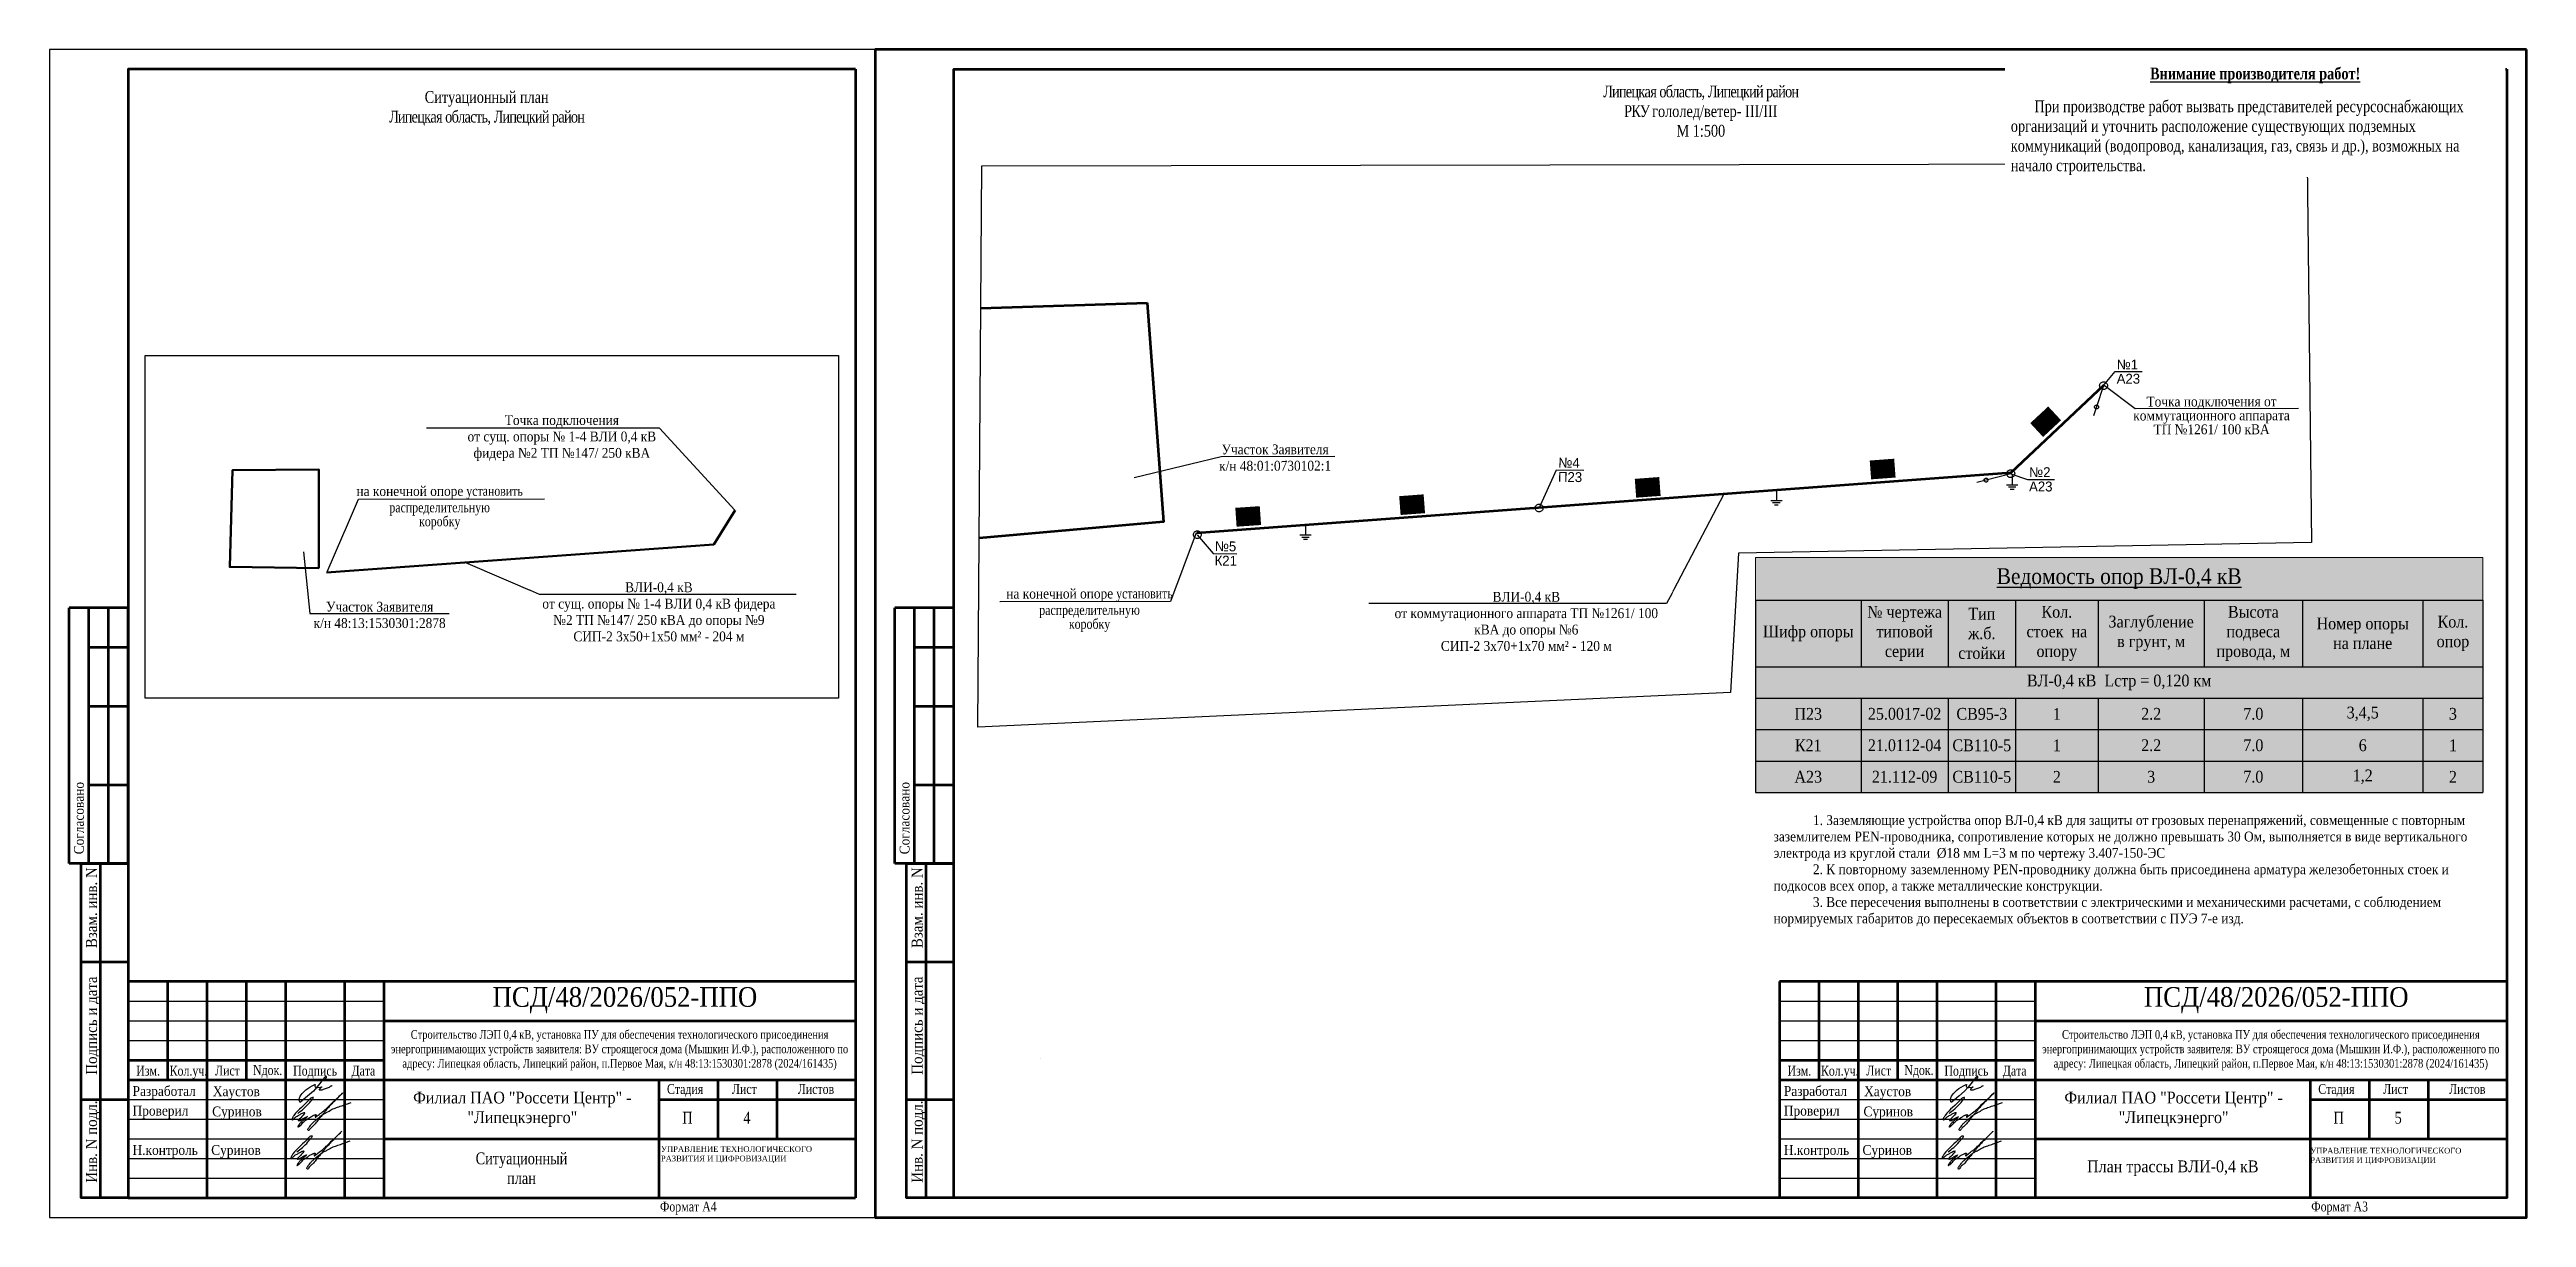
# Paper-space layout 'Лист1' of a CAD drawing. Header units: millimetres. Extents: x -153 to 477, y 135 to 432.
# The model-space entities are those that its viewports show. They can reach past a viewport. Long polylines and large blocks are cut down to what shows.
import ezdxf
from ezdxf import colors
from ezdxf.entities.mleader import LeaderData, LeaderLine
from ezdxf.enums import TextEntityAlignment as Align
from ezdxf.math import Vec2, Vec3

# ---------------------------------------------------------------- set-up
doc = ezdxf.new("R2018")
doc.units = ezdxf.units.MM
for name, color, linetype in [('Poli', 7, 'Continuous'), ('Чертеж', 7, 'Continuous'), ('Электрика', 7, 'Continuous')]:
    doc.layers.add(name, color=color, linetype=linetype)
doc.layers.add('Выноски', color=18, linetype='Continuous', true_color=0x000000)
doc.layers.add('КАДАСТР!', color=5, linetype='Continuous', lineweight=13)
doc.layers.add('ЛЭП - непечатный слой', color=6, linetype='Continuous', plot=False)
doc.styles.get("Standard").update_dxf_attribs({"font": 'Arial.ttf'})
doc.styles.add('СПДС_BOLD', font='Times New Roman.ttf', dxfattribs={"width": 0.8})
doc.styles.add('стиль1', font='Times New Roman.ttf', dxfattribs={"width": 0.9, "height": 2})
doc.styles.add('стиль2', font='Times New Roman.ttf', dxfattribs={"height": 2.5})
doc.dimstyles.new('М 1-1000', dxfattribs={"dimtxt": 2, "dimasz": 2.5, "dimexe": 1.25, "dimexo": 0.625, "dimtad": 1, "dimdec": 0, "dimtxsty": 'стиль1', "dimblk": 'NONE', "dimcen": 2.5, "dimse1": 1, "dimse2": 1, "dimsd1": 1, "dimsd2": 1, "dimclrt": 5, "dimaunit": 1, "dimadec": 3, "dimazin": 0, "dimtfac": 1, "dimtdec": 0, "dimtofl": 0, "dimtmove": 0, "dimatfit": 3, "dimfxl": 1.25, "dimtfill": 2, "dimtfillclr": 7, "dimarcsym": 0})
picture_1 = doc.add_image_def('image2.png', size_in_pixel=(1874, 926))

psp = doc.layouts.new('Лист1')

# ---------------------------------------------------------------- texts
at = {"layer": 'Чертеж', "lineweight": 25, "style": 'СПДС_BOLD', "width": 0.8}
for s, height, p in [('Изм.', 2.5, (-130.91, 171)), ('Кол.уч.', 2.5, (-122.42, 171)), ('Лист', 2.5, (-110.87, 171.04)), ('Nдок.', 2.5, (-101.21, 171.16)), ('Подпись', 2.5, (-91.01, 171)), ('Дата', 2.5, (-76.17, 171)), ('Изм.', 2.5, (289.09, 171)), ('Кол.уч.', 2.5, (297.58, 171)), ('Лист', 2.5, (309.13, 171.04)), ('Nдок.', 2.5, (318.79, 171.16)), ('Подпись', 2.5, (328.99, 171)), ('Дата', 2.5, (343.83, 171)), ('Стадия', 2.5, (4.08, 166.35)), ('Лист', 2.5, (20.59, 166.35)), ('Листов', 2.5, (37.35, 166.35)), ('Стадия', 2.5, (424.08, 166.35)), ('Лист', 2.5, (440.59, 166.35)), ('Листов', 2.5, (457.35, 166.35)), ('П', 3, (7.96, 158.79)), ('4', 3, (23.51, 158.79)), ('П', 3, (427.96, 158.79)), ('5', 3, (443.51, 158.79)), ('Формат А4', 2.5, (2.3, 136.46)), ('Формат А3', 2.5, (422.3, 136.46))]:
    psp.add_text(s, height=height, dxfattribs=at).set_placement(p)
at = {"layer": 'Чертеж', "lineweight": 25, "attachment_point": 5}
for s, insert, char_height, width, style in [('ПСД/48/2026/052-ППО', (-6.61, 190.19), 5, 119.885, 'стиль1'), ('ПСД/48/2026/052-ППО', (413.39, 190.19), 5, 119.885, 'стиль1'), ('{\\H0.91667x;Строительство ЛЭП 0,4 кВ, установка ПУ для обеспечения технологического присоединения энергопринимающих устройств заявителя: ВУ строящегося дома (Мышкин И.Ф.), расположенного по адресу: Липецкая область, Липецкий район, п.Первое Мая, к/н 48:13:1530301:2878 (2024/161435)}', (-7.98, 177.43), 2.4, 120.0332, 'СПДС_BOLD'), ('{\\H0.91667x;Строительство ЛЭП 0,4 кВ, установка ПУ для обеспечения технологического присоединения энергопринимающих устройств заявителя: ВУ строящегося дома (Мышкин И.Ф.), расположенного по адресу: Липецкая область, Липецкий район, п.Первое Мая, к/н 48:13:1530301:2878 (2024/161435)}', (412.02, 177.43), 2.4, 120.0332, 'СПДС_BOLD'), ('{\\W0.9;Филиал ПАО "Россети Центр" - "Липецкэнерго"}', (-32.71, 162.43), 3, 70.4969, 'стиль2'), ('{\\W0.9;Филиал ПАО "Россети Центр" - "Липецкэнерго"}', (387.29, 162.43), 3, 70.4969, 'стиль2'), ('Ситуационный \\Pплан ', (-32.92, 147.43), 3, 70.088, 'СПДС_BOLD'), ('\\pxql;{\\fTimes New Roman|b0|i0|c204|p16;\\H0.8x;УПРАВЛЕНИЕ ТЕХНОЛОГИЧЕСКОГО РАЗВИТИЯ И ЦИФРОВИЗАЦИИ}', (27.29, 150.89), 1.8, 49.5031, 'стиль2'), ('\\pxql;{\\fTimes New Roman|b0|i0|c204|p16;\\H0.8x;УПРАВЛЕНИЕ ТЕХНОЛОГИЧЕСКОГО РАЗВИТИЯ И ЦИФРОВИЗАЦИИ}', (447.04, 150.48), 1.8, 50, 'стиль2'), ('{\\W0.9;\\C7;План трассы ВЛИ-0,4 кВ}', (387.08, 147.43), 3, 70.088, 'СПДС_BOLD')]:
    psp.add_mtext(s, dxfattribs=dict(at, insert=insert, char_height=char_height, width=width, style=style))

msp = doc.modelspace()

# ---------------------------------------------------------------- blocks, each defined once
blk = doc.blocks.new('Штамп б')
at = {"lineweight": 70}
for points in [[(20, 0), (8, 0), (8, 85), (20, 85)], [(13, 0), (13, 85)], [(8, 60), (20, 60)], [(8, 25), (20, 25)]]:
    blk.add_lwpolyline(points, dxfattribs=at)
at = {"lineweight": 25, "style": 'стиль1', "width": 0.9}
for s, p in [('Взам. инв. N', (12.06, 63.49)), ('Подпись и дата', (12.06, 31.28)), ('Инв. N подл.', (12.06, 3.82))]:
    blk.add_text(s, height=2.8, rotation=90, dxfattribs=at).set_placement(p)
blk = doc.blocks.new('A$C5B0935FB')
at = {"lineweight": 70}
for p, q in [((20, 65), (5, 65)), ((5, 0), (5, 65)), ((10, 55), (10, 65)), ((15, 0), (15, 65)), ((20, 0), (20, 65)), ((10, 40), (10, 55)), ((10, 55), (20, 55)), ((10, 20), (10, 40)), ((10, 40), (20, 40)), ((10, 0), (10, 20)), ((10, 20), (20, 20)), ((10, 0), (5, 0)), ((15, 0), (10, 0)), ((20, 0), (15, 0)), ((15, 0), (15, 0))]:
    blk.add_line(p, q, dxfattribs=at)
at = {"lineweight": 25, "style": 'стиль1', "width": 0.9}
blk.add_text('Согласовано', height=2.5, rotation=90, dxfattribs=at).set_placement((8.72, 2.35))
blk = doc.blocks.new('A$C7F1F469D')
at = {"color": 5, "lineweight": 25}
blk.add_open_spline([(-0.1, 1.78), (0.38, 2.16), (1.4, 2.95), (2.62, 4.09), (3.38, 5.14), (3.75, 5.53), (3.93, 5.85), (3.54, 5.79), (3.22, 5.74), (1.67, 3.94), (-0.04, 2.73), (-1.3, 0.98), (-1.47, 0.66), (-1.63, 0.38), (-1.48, -0.05), (-0.91, 0.68), (-0.43, 1.02), (0.4, 1.45), (0.84, 1.78), (1.81, 2.15), (1.53, 1.68), (1.19, 1.27), (0.65, 0.68), (0.28, 0.33), (-0.11, -0.03), (0.43, -0.07), (0.84, 0.16), (1.47, 0.65), (1.95, 0.79), (2.52, 1.17), (1.73, 0.36), (1.32, 0.07), (0.56, -0.62), (0.28, -1.02), (-0.19, -1.77), (0.19, -1.57), (0.6, -1.27), (1.1, -0.72), (1.65, -0.08), (2.25, 0.23), (2.83, 0.67), (3.34, 1.01), (3.77, 1.23), (4.09, 1.35), (4.31, 1.43), (4.55, 1.52), (4.64, 1.31), (4.45, 1.17), (4.31, 1), (4.4, 0.75), (4.76, 1.05), (5.22, 1.46), (6.27, 2.23), (7.39, 3.12), (8.38, 4.32), (9.75, 5.36), (10.56, 6.23), (11.78, 7.51), (9.6, 5.25), (8.74, 4.44), (7.82, 3.41), (7.2, 2.72), (6.71, 2.07), (6.14, 1.38), (5.44, 0.58), (4.73, -0.35), (4.02, -1.26), (3.28, -1.81), (2.92, -2.26), (2.77, -2.61), (2.44, -2.56), (2.48, -2.18), (2.79, -1.76), (3.22, -1.15), (3.81, -0.48), (4.54, 0.11), (5.25, 0.73), (5.97, 1.31), (6.71, 1.8), (7.71, 2.26), (8.75, 2.94), (10.07, 3.36), (11.31, 3.82), (12.46, 4.21), (13.16, 4.46), (13.47, 4.57)], degree=3, knots=[0, 0, 0, 0, 1.846255, 3.834123, 5.098625, 5.518061, 5.682449, 5.883507, 6.310168, 6.811262, 12.521045, 12.867947, 13.226912, 13.630615, 13.757413, 14.440883, 15.168821, 16.039726, 16.890409, 17.510565, 17.676494, 18.258375, 19.287776, 19.844143, 20.12022, 20.36189, 20.97703, 21.726326, 22.556174, 22.729287, 23.339456, 24.202418, 25.074129, 25.976567, 26.381916, 26.5906, 26.908217, 28.101879, 28.658238, 29.440483, 30.111751, 30.819928, 31.284644, 31.571351, 31.825026, 32.04821, 32.161235, 32.363107, 32.661779, 32.774803, 32.98735, 33.650669, 35.037186, 36.62793, 38.013959, 39.686785, 41.617964, 42.02742, 44.084643, 45.837425, 47.161334, 47.929282, 48.668717, 49.586664, 50.618612, 51.84487, 53.097366, 54.074883, 54.540934, 54.89839, 55.049789, 55.348067, 55.753155, 56.729801, 57.528547, 58.433385, 59.539495, 60.353191, 61.221922, 62.191272, 63.646114, 64.914491, 66.335559, 67.593826, 68.57046, 68.57046, 68.57046, 68.57046], dxfattribs=at)
blk = doc.blocks.new('Штамп фамилии')
at = {"layer": 'Чертеж', "color": 5, "lineweight": -2}
blk.add_lwpolyline([(47.99, 1.68), (48.07, 1.81), (48.14, 1.95), (48.19, 2.02), (48.22, 2.09), (48.25, 2.14), (48.29, 2.2), (48.29, 2.24), (48.29, 2.33), (48.26, 2.38), (48.23, 2.41), (48.18, 2.42), (48.13, 2.42), (48.09, 2.4), (48.04, 2.39), (47.97, 2.35), (47.91, 2.31), (47.85, 2.25), (47.78, 2.15), (45.79, -0.28), (44.93, -1.29), (43.48, -2.61), (41.73, -4.07), (41.62, -4.13), (41.53, -4.11), (41.49, -4.07), (41.45, -4.01), (41.38, -3.88), (41.32, -3.73), (41.32, -3.58), (41.32, -3.43), (41.34, -3.26), (41.39, -3.11), (41.43, -3.01), (41.48, -2.82), (41.58, -2.62), (41.81, -2.26), (42.08, -1.93), (42.67, -1.34), (43.03, -0.99), (43.49, -0.66), (44.06, -0.3), (44.63, 0.05), (45.29, 0.41), (45.36, 0.39), (45.38, 0.36), (45.39, 0.31), (45.33, -0.04), (45.4, -0.2), (45.47, -0.27), (45.52, -0.31), (45.63, -0.37), (45.79, -0.39), (45.98, -0.39), (46.83, -0.34), (46.91, -0.25), (46.98, -0.22), (47, -0.24), (47.01, -0.26), (46.99, -0.3), (46.98, -0.33), (46.97, -0.35), (46.91, -0.39), (46.8, -0.47), (46.45, -0.77), (46.41, -0.83), (46.39, -0.87), (46.39, -0.95), (46.42, -0.99), (46.55, -1), (46.69, -0.99), (47.11, -0.99), (47.21, -0.98), (47.36, -0.93), (47.55, -0.85), (49.03, -0.26), (49.19, -0.15), (49.33, -0.04), (49.49, 0.04), (49.59, 0.08), (49.73, 0.14)], dxfattribs=at)
at = {"layer": 'Чертеж', "color": 67, "lineweight": -2, "true_color": 0x727430}
for p in [(41.06, -8.76), (40.81, -18.55)]:
    blk.add_blockref('A$C7F1F469D', p, dxfattribs=at)
at = {"color": 7, "char_height": 2.5, "attachment_point": 4, "style": 'стиль1'}
for s, insert, width in [(' Разработал', (-1.9, -1.68), 17), (' Проверил', (-1.9, -6.68), 17), (' Суринов', (18.35, -6.89), 20), ('Хаустов', (19.37, -1.76), 20), (' Н.контроль', (-1.9, -16.68), 17), (' Суринов', (18.1, -16.68), 20)]:
    blk.add_mtext(s, dxfattribs=dict(at, insert=insert, width=width))
blk = doc.blocks.new('_None')
blk = doc.blocks.new('*T34')
at = {"layer": 'Defpoints', "color": 8, "linetype": 'ByBlock', "lineweight": 0, "transparency": 16777216}
for p, q in [((0, 0), (185.06, 0)), ((0, 0), (0, -10.85)), ((185.06, 0), (185.06, -10.85))]:
    blk.add_line(p, q, dxfattribs=at)
at = {"layer": 'Чертеж', "color": 0, "lineweight": -2, "transparency": 16777216}
blk.add_line((0, -10.85), (26.9, -10.85), dxfattribs=at)
at = {"layer": 'Чертеж', "color": 0, "linetype": 'ByBlock', "lineweight": -2, "transparency": 16777216}
for p, q in [((0, -10.85), (0, -59.8)), ((26.9, -10.85), (185.06, -10.85)), ((26.9, -10.85), (26.9, -27.8)), ((49.03, -10.85), (49.03, -27.8)), ((66.18, -10.85), (66.18, -27.8)), ((87.18, -10.85), (87.18, -27.8)), ((114.16, -10.85), (114.16, -27.8)), ((139.16, -10.85), (139.16, -27.8)), ((169.8, -10.85), (169.8, -27.8)), ((185.06, -10.85), (185.06, -59.8)), ((0, -27.8), (185.06, -27.8)), ((0, -35.8), (185.06, -35.8)), ((26.9, -35.8), (26.9, -59.8)), ((49.03, -35.8), (49.03, -59.8)), ((66.18, -35.8), (66.18, -59.8)), ((87.18, -35.8), (87.18, -59.8)), ((114.16, -35.8), (114.16, -59.8)), ((139.16, -35.8), (139.16, -59.8)), ((169.8, -35.8), (169.8, -59.8)), ((0, -43.8), (185.06, -43.8)), ((0, -51.8), (185.06, -51.8)), ((0, -59.8), (185.06, -59.8))]:
    blk.add_line(p, q, dxfattribs=at)
at = {"layer": 'Чертеж', "color": 7, "true_color": 0xfcfcfc, "transparency": 16777216}
for points in [[(0, 0), (0, -10.85), (185.06, 0), (185.06, -10.85)], [(0, -10.85), (0, -27.8), (26.9, -10.85), (26.9, -27.8)], [(26.9, -10.85), (26.9, -27.8), (49.03, -10.85), (49.03, -27.8)], [(49.03, -10.85), (49.03, -27.8), (66.18, -10.85), (66.18, -27.8)], [(66.18, -10.85), (66.18, -27.8), (87.18, -10.85), (87.18, -27.8)], [(87.18, -10.85), (87.18, -27.8), (114.16, -10.85), (114.16, -27.8)], [(114.16, -10.85), (114.16, -27.8), (139.16, -10.85), (139.16, -27.8)], [(139.16, -10.85), (139.16, -27.8), (169.8, -10.85), (169.8, -27.8)], [(169.8, -10.85), (169.8, -27.8), (185.06, -10.85), (185.06, -27.8)], [(0, -27.8), (0, -35.8), (185.06, -27.8), (185.06, -35.8)], [(0, -35.8), (0, -43.8), (26.9, -35.8), (26.9, -43.8)], [(26.9, -35.8), (26.9, -43.8), (49.03, -35.8), (49.03, -43.8)], [(49.03, -35.8), (49.03, -43.8), (66.18, -35.8), (66.18, -43.8)], [(66.18, -35.8), (66.18, -43.8), (87.18, -35.8), (87.18, -43.8)], [(87.18, -35.8), (87.18, -43.8), (114.16, -35.8), (114.16, -43.8)], [(114.16, -35.8), (114.16, -43.8), (139.16, -35.8), (139.16, -43.8)], [(139.16, -35.8), (139.16, -43.8), (169.8, -35.8), (169.8, -43.8)], [(169.8, -35.8), (169.8, -43.8), (185.06, -35.8), (185.06, -43.8)], [(0, -43.8), (0, -51.8), (26.9, -43.8), (26.9, -51.8)], [(26.9, -43.8), (26.9, -51.8), (49.03, -43.8), (49.03, -51.8)], [(49.03, -43.8), (49.03, -51.8), (66.18, -43.8), (66.18, -51.8)], [(66.18, -43.8), (66.18, -51.8), (87.18, -43.8), (87.18, -51.8)], [(87.18, -43.8), (87.18, -51.8), (114.16, -43.8), (114.16, -51.8)], [(114.16, -43.8), (114.16, -51.8), (139.16, -43.8), (139.16, -51.8)], [(139.16, -43.8), (139.16, -51.8), (169.8, -43.8), (169.8, -51.8)], [(169.8, -43.8), (169.8, -51.8), (185.06, -43.8), (185.06, -51.8)], [(0, -51.8), (0, -59.8), (26.9, -51.8), (26.9, -59.8)], [(26.9, -51.8), (26.9, -59.8), (49.03, -51.8), (49.03, -59.8)], [(49.03, -51.8), (49.03, -59.8), (66.18, -51.8), (66.18, -59.8)], [(66.18, -51.8), (66.18, -59.8), (87.18, -51.8), (87.18, -59.8)], [(87.18, -51.8), (87.18, -59.8), (114.16, -51.8), (114.16, -59.8)], [(114.16, -51.8), (114.16, -59.8), (139.16, -51.8), (139.16, -59.8)], [(139.16, -51.8), (139.16, -59.8), (169.8, -51.8), (169.8, -59.8)], [(169.8, -51.8), (169.8, -59.8), (185.06, -51.8), (185.06, -59.8)]]:
    blk.add_solid(points, dxfattribs=at)
at = {"layer": 'Чертеж', "color": 0, "lineweight": 30, "transparency": 16777216, "attachment_point": 5, "style": 'стиль1'}
for s, insert, char_height, width in [('{\\L\\C256;Ведомость опор ВЛ-0,4 кВ}', (92.53, -5.42), 4, 182.0647), ('№ чертежа типовой серии', (37.96, -19.32), 3, 19.1289), ('Кол. стоек  на опору', (76.68, -19.32), 3, 18), ('Высота подвеса провода, м', (126.66, -19.32), 3, 22), ('Шифр опоры', (13.45, -19.32), 3, 23.9003), ('Тип ж.б. стойки', (57.6, -19.32), 3, 14.1473), ('Заглубление в грунт, м', (100.67, -19.32), 3, 23.983), ('Номер опоры на плане', (154.48, -19.32), 3, 27.6357), ('Кол. опор', (177.43, -19.32), 3, 12.2696), ('ВЛ-0,4 кВ  Lстр = {\\C256;0,120 }км', (92.53, -31.8), 3, 182.0647), ('П23', (13.45, -39.8), 3, 23.9003), ('25.0017-02', (37.96, -39.8), 3, 19.1289), ('СВ95-3', (57.6, -39.8), 3, 14.1473), ('1', (76.68, -39.8), 3, 18), ('2.2', (100.67, -39.8), 3, 23.983), ('7.0', (126.66, -39.8), 3, 22), ('3,4,5', (154.48, -39.8), 3, 27.6357), ('3', (177.43, -39.8), 3, 12.2696), ('К21', (13.45, -47.8), 3, 23.9003), ('21.0112-04', (37.96, -47.8), 3, 19.1289), ('СВ110-5', (57.6, -47.8), 3, 14.1473), ('1', (76.68, -47.8), 3, 18), ('2.2', (100.67, -47.8), 3, 23.983), ('7.0', (126.66, -47.8), 3, 22), ('6', (154.48, -47.8), 3, 27.6357), ('1', (177.43, -47.8), 3, 12.2696), ('А23', (13.45, -55.8), 3, 23.9003), ('21.112-09', (37.96, -55.8), 3, 19.1289), ('СВ110-5', (57.6, -55.8), 3, 14.1473), ('2', (76.68, -55.8), 3, 18), ('3', (100.67, -55.8), 3, 23.983), ('7.0', (126.66, -55.8), 3, 22), ('1,2', (154.48, -55.8), 3, 27.6357), ('2', (177.43, -55.8), 3, 12.2696)]:
    blk.add_mtext(s, dxfattribs=dict(at, insert=insert, char_height=char_height, width=width))
blk = doc.blocks.new('*D35')
at = {"layer": 'Defpoints', "color": 0, "linetype": 'ByBlock', "transparency": 16777216}
for p in [(1216386.46, 342747.55), (1216386.46, 342747.55), (1216374.62, 342736.55)]:
    blk.add_point(p, dxfattribs=at)
at = {"layer": 'Электрика', "color": 5, "linetype": 'ByBlock', "lineweight": 20, "transparency": 16777216, "insert": (1216379.04, 342742.89), "char_height": 2, "attachment_point": 5, "rotation": 42.9173, "style": 'стиль1', "bg_fill": 1, "box_fill_scale": 1.1, "bg_fill_color": 7, "bg_fill_true_color": 16777215, "bg_fill_transparency": 0}
blk.add_mtext('16', dxfattribs=at)
blk = doc.blocks.new('*U42')
at = {"color": 0}
for p, q in [((0, 0), (-0.06, -1.29)), ((-0.78, -1.26), (0.66, -1.33)), ((0.4, -1.62), (-0.56, -1.58)), ((0.15, -1.9), (-0.33, -1.88))]:
    blk.add_line(p, q, dxfattribs=at)
blk = doc.blocks.new('*D36')
at = {"layer": 'Defpoints', "color": 0, "linetype": 'ByBlock', "transparency": 16777216}
for p in [(1216374.62, 342736.44), (1216374.62, 342736.35), (1216344.74, 342734.12)]:
    blk.add_point(p, dxfattribs=at)
at = {"layer": 'Электрика', "color": 5, "linetype": 'ByBlock', "lineweight": 20, "transparency": 16777216, "insert": (1216358.3, 342736.87), "char_height": 2, "attachment_point": 5, "rotation": 4.2788, "style": 'стиль1', "bg_fill": 1, "box_fill_scale": 1.1, "bg_fill_color": 7, "bg_fill_true_color": 16777215, "bg_fill_transparency": 0}
blk.add_mtext('30', dxfattribs=at)
blk = doc.blocks.new('*D37')
at = {"layer": 'Defpoints', "color": 0, "linetype": 'ByBlock', "transparency": 16777216}
for p in [(1216344.74, 342734.11), (1216344.74, 342734.02), (1216314.86, 342731.79)]:
    blk.add_point(p, dxfattribs=at)
at = {"layer": 'Электрика', "color": 5, "linetype": 'ByBlock', "lineweight": 20, "transparency": 16777216, "insert": (1216328.42, 342734.54), "char_height": 2, "attachment_point": 5, "rotation": 4.2788, "style": 'стиль1', "bg_fill": 1, "box_fill_scale": 1.1, "bg_fill_color": 7, "bg_fill_true_color": 16777215, "bg_fill_transparency": 0}
blk.add_mtext('30', dxfattribs=at)
blk = doc.blocks.new('*D38')
at = {"layer": 'Defpoints', "color": 0, "linetype": 'ByBlock', "transparency": 16777216}
for p in [(1216284.9, 342729.59), (1216314.78, 342731.92), (1216314.78, 342731.83)]:
    blk.add_point(p, dxfattribs=at)
at = {"layer": 'Электрика', "color": 5, "linetype": 'ByBlock', "lineweight": 20, "transparency": 16777216, "insert": (1216298.46, 342732.34), "char_height": 2, "attachment_point": 5, "rotation": 4.2788, "style": 'стиль1', "bg_fill": 1, "box_fill_scale": 1.1, "bg_fill_color": 7, "bg_fill_true_color": 16777215, "bg_fill_transparency": 0}
blk.add_mtext('30', dxfattribs=at)
blk = doc.blocks.new('*D39')
at = {"layer": 'Defpoints', "color": 0, "linetype": 'ByBlock', "transparency": 16777216}
for p in [(1216284.92, 342729.74), (1216284.92, 342729.73), (1216271.03, 342728.79)]:
    blk.add_point(p, dxfattribs=at)
at = {"layer": 'Электрика', "color": 5, "linetype": 'ByBlock', "lineweight": 20, "transparency": 16777216, "insert": (1216277.61, 342730.86), "char_height": 2, "attachment_point": 5, "rotation": 3.9042, "style": 'стиль1', "bg_fill": 1, "box_fill_scale": 1.1, "bg_fill_color": 7, "bg_fill_true_color": 16777215, "bg_fill_transparency": 0}
blk.add_mtext('14', dxfattribs=at)
blk = doc.blocks.new('*U40')
at = {"color": 0, "ltscale": 100}
blk.add_line((0, 0), (-0.89, -2.71), dxfattribs=at)
at = {"color": 0}
for points in [[(0, 0), (1.46, 1.78)], [(1.46, 1.78), (4.9, 1.78)]]:
    blk.add_lwpolyline(points, dxfattribs=at)
for centre, radius in [((0, 0), 0.5), ((-0.89, -2.71), 0.25)]:
    blk.add_circle(centre, radius, dxfattribs=at)
at = {"layer": 'ЛЭП - непечатный слой'}
blk.add_lwpolyline([(-0.89, -2.71), (-1.27, -3.85)], dxfattribs=at)
at = {"color": 0, "flags": 8}
blk.add_attdef('SL_NUM', text='', height=1.25, dxfattribs=at).set_placement((1.67, 2.07), align=Align.BOTTOM_LEFT)
blk.add_attdef('SL_NAME', text='', height=1.25, dxfattribs=at).set_placement((1.67, 1.5), align=Align.TOP_LEFT)
blk = doc.blocks.new('*U41')
at = {"color": 0, "ltscale": 100}
blk.add_line((0, 0), (-3.14, -0.81), dxfattribs=at)
at = {"color": 0}
for points in [[(0, 0), (2.12, -0.72)], [(2.12, -0.72), (5.57, -0.72)]]:
    blk.add_lwpolyline(points, dxfattribs=at)
for centre, radius in [((0, 0), 0.5), ((-3.14, -0.81), 0.25)]:
    blk.add_circle(centre, radius, dxfattribs=at)
at = {"layer": 'ЛЭП - непечатный слой'}
blk.add_lwpolyline([(-3.14, -0.81), (-4.3, -1.11)], dxfattribs=at)
at = {"color": 0, "flags": 8}
blk.add_attdef('SL_NUM', text='', height=1.25, dxfattribs=at).set_placement((2.33, -0.43), align=Align.BOTTOM_LEFT)
blk.add_attdef('SL_NAME', text='', height=1.25, dxfattribs=at).set_placement((2.33, -0.99), align=Align.TOP_LEFT)
blk = doc.blocks.new('Пл_ОпораК21')
at = {"color": 0}
for points in [[(1216295.5, 342749.17), (1216297.5, 342746.78)], [(1216297.5, 342746.78), (1216300.52, 342746.74)]]:
    blk.add_lwpolyline(points, dxfattribs=at)
blk.add_circle((1216295.5, 342749.17), 0.5, dxfattribs=at)
at = {"color": 0, "flags": 8}
blk.add_attdef('SL_NUM', text='', height=1.25, rotation=359.1478, dxfattribs=at).set_placement((1216297.72, 342747.07), align=Align.BOTTOM_LEFT)
blk.add_attdef('SL_NAME', text='', height=1.25, rotation=359.1478, dxfattribs=at).set_placement((1216297.71, 342746.51), align=Align.TOP_LEFT)
blk = doc.blocks.new('Пл_ОпораП23')
at = {"color": 0}
for points in [[(1216314.61, 342735.65), (1216316.83, 342740.52)], [(1216316.83, 342740.52), (1216320.3, 342740.47)]]:
    blk.add_lwpolyline(points, dxfattribs=at)
blk.add_circle((1216314.61, 342735.65), 0.5, dxfattribs=at)
at = {"color": 0, "flags": 8}
blk.add_attdef('SL_NUM', text='', height=1.25, rotation=359.1478, dxfattribs=at).set_placement((1216317.04, 342740.81), align=Align.BOTTOM_LEFT)
blk.add_attdef('SL_NAME', text='', height=1.25, rotation=359.1478, dxfattribs=at).set_placement((1216317.03, 342740.24), align=Align.TOP_LEFT)

# ---------------------------------------------------------------- dimensions: what is measured, and where the dimension line sits
at = {"layer": 'Электрика', "color": 18, "linetype": 'ByBlock', "lineweight": 20, "true_color": 0x000000}
for base, p1, p2, angle, picture, middle in [((1216386.46, 342747.55), (1216374.62, 342736.55), (1216386.46, 342747.55), 42.9173, '*D35', (1216380.15, 342741.68)), ((1216374.62, 342736.44), (1216344.74, 342734.12), (1216374.62, 342736.35), 4.2788, '*D36', (1216358.42, 342735.23))]:
    dim = msp.add_linear_dim(base=base, p1=p1, p2=p2, angle=angle, dimstyle='М 1-1000', override={"dimtxt": 1}, dxfattribs=at)
    dim.commit()
    dim.dimension.update_dxf_attribs({"geometry": picture, "text_midpoint": middle, "dimtype": 161})

# ---------------------------------------------------------------- linework, layer by layer
at = {"color": 1, "lineweight": 70}
msp.add_lwpolyline([(1216264.76, 342758.03), (1216266.84, 342730.16), (1216228.37, 342726.76), (1216227.46, 342756.8), (1216264.76, 342758.03)], dxfattribs=at)
at = {"layer": 'Poli', "lineweight": 70}
msp.add_lwpolyline([(1216386.44, 342747.57), (1216374.61, 342736.41), (1216271.1, 342728.74)], dxfattribs=at)

# ---------------------------------------------------------------- block references
at = {"layer": 'Электрика'}
ref = msp.add_blockref('*U40', (1216386.39, 342747.49), dxfattribs=at)
lines = msp.add_mtext('№1', dxfattribs={"layer": '0', "color": 0, "insert": (1216388.06, 342749.55), "char_height": 1.25, "attachment_point": 7, "bg_fill": 3, "box_fill_scale": 1.1, "bg_fill_color": 256, "bg_fill_transparency": 0})
ref.add_attrib('SL_NUM', '', (1216388.06, 342749.55)).embed_mtext(lines)
lines = msp.add_mtext('А23', dxfattribs={"layer": '0', "color": 0, "insert": (1216388.06, 342748.99), "char_height": 1.25, "attachment_point": 1, "bg_fill": 3, "box_fill_scale": 1.1, "bg_fill_color": 256, "bg_fill_transparency": 0})
ref.add_attrib('SL_NAME', '', (1216388.06, 342748.99)).embed_mtext(lines)
ref = msp.add_blockref('*U41', (1216374.59, 342736.29), dxfattribs=at)
lines = msp.add_mtext('№2', dxfattribs={"layer": '0', "color": 0, "insert": (1216376.92, 342735.86), "char_height": 1.25, "attachment_point": 7, "bg_fill": 3, "box_fill_scale": 1.1, "bg_fill_color": 256, "bg_fill_transparency": 0})
ref.add_attrib('SL_NUM', '', (1216376.92, 342735.86)).embed_mtext(lines)
lines = msp.add_mtext('А23', dxfattribs={"layer": '0', "color": 0, "insert": (1216376.92, 342735.29), "char_height": 1.25, "attachment_point": 1, "bg_fill": 3, "box_fill_scale": 1.1, "bg_fill_color": 256, "bg_fill_transparency": 0})
ref.add_attrib('SL_NAME', '', (1216376.92, 342735.29)).embed_mtext(lines)
at = {"layer": 'Электрика', "rotation": 2.726187285099328}
for p in [(1216374.77, 342736.19), (1216344.78, 342734.2), (1216284.9, 342729.8)]:
    msp.add_blockref('*U42', p, dxfattribs=at)

msp.set_redraw_order([(e.dxf.handle, doc.entitydb.next_handle()) for e in msp.query("TEXT MTEXT ATTDEF DIMENSION ARC_DIMENSION")])  # texts and dimensions are drawn at this point

# ---------------------------------------------------------------- next in the draw order: leaders
at = {"layer": 'Выноски', "color": 0, "lineweight": 20}
ml = msp.add_multileader_mtext('Standard', dxfattribs=at)
ml.set_content('\\pxsm0.85;Точка подключения от коммутационного аппарата ТП №1261/ 100 кВА', style='стиль1')
ml.set_leader_properties(lineweight=30)
ml.set_arrow_properties(name='NONE')
ml.build(insert=Vec2(0, 0))
ml.multileader.update_dxf_attribs({"text_left_attachment_type": 6, "text_right_attachment_type": 6, "dogleg_length": 0, "arrow_head_size": 1.5})
ctx = ml.context
ctx.base_point, ctx.char_height, ctx.arrow_head_size, ctx.landing_gap_size, ctx.plane_origin, ctx.plane_x_axis, ctx.plane_y_axis = Vec3(1216390.41, 342744.59), 1.25, 1.5, 0, Vec3(1216604.65, 342876.68), Vec3(0.999998, 0.001767, 0), Vec3(-0.001767, 0.999998, 0)
ctx.left_attachment, ctx.right_attachment, ctx.text_align_type = 6, 6, 1
notes = []
notes.append((ctx, [(0, (1, 1, 0), (1216390.41, 342744.59), (0.999998, 0.001767, 0), 0, [(0, [(1216386.46, 342747.53)], 0, [])])]))
ctx.mtext.insert, ctx.mtext.text_direction, ctx.mtext.rotation, ctx.mtext.width, ctx.mtext.defined_height, ctx.mtext.alignment, ctx.mtext.flow_direction = Vec3(1216400.12, 342746.1), Vec3(0.999998, 0.001767, 0), 0.001767, 20.5515, 2.99, 2, 5
ctx.mtext.has_bg_fill, ctx.mtext.bg_color, ctx.mtext.bg_scale_factor, ctx.mtext.bg_transparency, ctx.mtext.use_window_bg_color = 1, -1027028792, 1.5, 0, 1
ml = msp.add_multileader_mtext('Standard', dxfattribs=at)
ml.set_content('Участок Заявителя\\Pк/н 48:01:0730102:1', style='стиль1')
ml.set_leader_properties(lineweight=30)
ml.set_arrow_properties(name='NONE')
ml.build(insert=Vec2(0, 0))
ml.multileader.update_dxf_attribs({"text_left_attachment_type": 6, "text_right_attachment_type": 6, "dogleg_length": 0, "arrow_head_size": 1.5})
ctx = ml.context
ctx.base_point, ctx.char_height, ctx.arrow_head_size, ctx.landing_gap_size, ctx.plane_origin, ctx.plane_x_axis, ctx.plane_y_axis = Vec3(1216274.19, 342738.5), 1.25, 1.5, 0, Vec3(1216320.84, 342840.3), Vec3(0.999998, 0.001767, 0), Vec3(-0.001767, 0.999998, 0)
ctx.left_attachment, ctx.right_attachment, ctx.text_align_type = 6, 6, 1
notes.append((ctx, [(0, (1, 1, 0), (1216274.19, 342738.5), (0.999998, 0.001767, 0), 0, [(0, [(1216263.11, 342735.81)], 0, [])])]))
ctx.mtext.insert, ctx.mtext.text_direction, ctx.mtext.rotation, ctx.mtext.width, ctx.mtext.defined_height, ctx.mtext.alignment, ctx.mtext.flow_direction = Vec3(1216281.03, 342740.01), Vec3(0.999998, 0.001767, 0), 0.001767, 19.5093, 6.28, 2, 5
ctx.mtext.has_bg_fill, ctx.mtext.bg_color, ctx.mtext.bg_scale_factor, ctx.mtext.bg_transparency, ctx.mtext.use_window_bg_color = 1, -1027028792, 1.5, 0, 1
ml = msp.add_multileader_mtext('Standard', dxfattribs=at)
ml.set_content('на конечной опоре{\\W0.8; установить\\P\\pxsm0.85;распределительную \\Pкоробку}', style='стиль1')
ml.set_leader_properties(lineweight=30)
ml.set_arrow_properties(name='NONE')
ml.build(insert=Vec2(0, 0))
ml.multileader.update_dxf_attribs({"text_left_attachment_type": 6, "text_right_attachment_type": 6, "dogleg_length": 0, "arrow_head_size": 1.5})
ctx = ml.context
ctx.base_point, ctx.char_height, ctx.arrow_head_size, ctx.landing_gap_size, ctx.plane_origin, ctx.plane_x_axis, ctx.plane_y_axis = Vec3(1216247.13, 342720.01), 1.25, 1.5, 0, Vec3(1216454.15, 342843.56), Vec3(0.999998, 0.001767, 0), Vec3(-0.001767, 0.999998, 0)
ctx.left_attachment, ctx.right_attachment, ctx.text_align_type = 6, 6, 1
notes.append((ctx, [(1, (1, 1, 0), (1216267.73, 342720.05), (-0.999998, -0.001767, 0), 0, [(0, [(1216271.01, 342728.77)], 0, [])])]))
ctx.mtext.insert, ctx.mtext.text_direction, ctx.mtext.rotation, ctx.mtext.width, ctx.mtext.defined_height, ctx.mtext.alignment, ctx.mtext.flow_direction = Vec3(1216257.43, 342721.68), Vec3(0.999998, 0.001767, 0), 0.001767, 21.4947, 2.99, 2, 5
ctx.mtext.has_bg_fill, ctx.mtext.bg_color, ctx.mtext.bg_scale_factor, ctx.mtext.bg_transparency, ctx.mtext.use_window_bg_color = 1, -1027028792, 1.5, 0, 1
at = {"layer": 'Чертеж', "lineweight": 20}
ml = msp.add_multileader_mtext('Standard', dxfattribs=at)
ml.set_content('ВЛИ-0,4 кВ\\Pот коммутационного аппарата ТП №1261/ 100 кВА до опоры №6\\PСИП-2 3х70+1х70 мм² - 120 м ', color=256, style='стиль1')
ml.set_leader_properties(color=256, linetype='ByLayer', lineweight=25)
ml.set_arrow_properties(name='NONE')
ml.build(insert=Vec2(0, 0))
ml.multileader.update_dxf_attribs({"text_left_attachment_type": 6, "text_right_attachment_type": 6, "dogleg_length": 0, "arrow_head_size": 0})
ctx = ml.context
ctx.base_point, ctx.char_height, ctx.arrow_head_size, ctx.landing_gap_size, ctx.plane_origin, ctx.plane_x_axis, ctx.plane_y_axis = Vec3(1216295.16, 342719.77), 1.25, 0, 1.5, Vec3(1216972.66, 342951.58), Vec3(1, 0, 0), Vec3(0, 1, 0)
ctx.left_attachment, ctx.right_attachment, ctx.text_align_type = 6, 6, 1
notes.append((ctx, [(1, (1, 1, 0), (1216330.8, 342719.77), (-1, 0, 0), 0, [(0, [(1216338.1, 342733.68)], 0, [])])]))
ctx.mtext.insert, ctx.mtext.text_direction, ctx.mtext.width, ctx.mtext.defined_height, ctx.mtext.alignment, ctx.mtext.flow_direction = Vec3(1216312.98, 342721.27), Vec3(1, 0, 0), 35.9875, 9.46, 2, 5
ctx.mtext.has_bg_fill, ctx.mtext.bg_color, ctx.mtext.bg_scale_factor, ctx.mtext.bg_transparency, ctx.mtext.use_window_bg_color = 1, -1027028792, 1.5, 0, 1
for ctx, leaders in notes:
    for number, flags, end, landing, length, lines in leaders:
        leader = LeaderData()
        leader.index, (leader.has_last_leader_line, leader.has_dogleg_vector, leader.attachment_direction) = number, flags
        leader.last_leader_point, leader.dogleg_vector, leader.dogleg_length = Vec3(end), Vec3(landing), length
        for number, points, colour, breaks in lines:
            line = LeaderLine()
            line.index, line.vertices, line.color, line.breaks = number, Vec3.list(points), colors.encode_raw_color(colour), breaks
            leader.lines.append(line)
        ctx.leaders.append(leader)

# ---------------------------------------------------------------- next in the draw order: block references
ref = msp.add_blockref('Пл_ОпораП23', (0, -3.72))
lines = msp.add_mtext('П23', dxfattribs={"color": 0, "insert": (1216317.03, 342736.52), "char_height": 1.25, "attachment_point": 1, "rotation": 359.1478, "bg_fill": 3, "box_fill_scale": 1.1, "bg_fill_color": 256, "bg_fill_transparency": 0})
ref.add_attrib('SL_NAME', '', (1216317.03, 342736.52)).embed_mtext(lines)
lines = msp.add_mtext('№4', dxfattribs={"color": 0, "insert": (1216317.04, 342737.08), "char_height": 1.25, "attachment_point": 7, "rotation": 359.1478, "bg_fill": 3, "box_fill_scale": 1.1, "bg_fill_color": 256, "bg_fill_transparency": 0})
ref.add_attrib('SL_NUM', '', (1216317.04, 342737.08)).embed_mtext(lines)
ref = msp.add_blockref('Пл_ОпораК21', (-24.36, -20.63))
lines = msp.add_mtext('К21', dxfattribs={"color": 0, "insert": (1216273.35, 342725.88), "char_height": 1.25, "attachment_point": 1, "rotation": 359.1478, "bg_fill": 3, "box_fill_scale": 1.1, "bg_fill_color": 256, "bg_fill_transparency": 0})
ref.add_attrib('SL_NAME', '', (1216273.35, 342725.88)).embed_mtext(lines)
lines = msp.add_mtext('№5', dxfattribs={"color": 0, "insert": (1216273.36, 342726.44), "char_height": 1.25, "attachment_point": 7, "rotation": 359.1478, "bg_fill": 3, "box_fill_scale": 1.1, "bg_fill_color": 256, "bg_fill_transparency": 0})
ref.add_attrib('SL_NUM', '', (1216273.36, 342726.44)).embed_mtext(lines)

# ---------------------------------------------------------------- next in the draw order: dimensions: what is measured, and where the dimension line sits
at = {"layer": 'Электрика', "color": 18, "linetype": 'ByBlock', "lineweight": 20, "true_color": 0x000000}
for base, p1, p2, angle, picture, middle in [((1216344.74, 342734.11), (1216314.86, 342731.79), (1216344.74, 342734.02), 4.2788, '*D37', (1216328.54, 342732.9)), ((1216314.78, 342731.92), (1216284.9, 342729.59), (1216314.78, 342731.83), 4.2788, '*D38', (1216298.58, 342730.71)), ((1216284.92, 342729.73), (1216271.03, 342728.79), (1216284.92, 342729.74), 3.9042, '*D39', (1216277.72, 342729.24))]:
    dim = msp.add_linear_dim(base=base, p1=p1, p2=p2, angle=angle, dimstyle='М 1-1000', override={"dimtxt": 1}, dxfattribs=at)
    dim.commit()
    dim.dimension.update_dxf_attribs({"geometry": picture, "text_midpoint": middle, "dimtype": 161})

# ---------------------------------------------------------------- linework, layer by layer
at = {"lineweight": 70}
psp.add_line((-132.96, 194.93), (-132.96, 139.93), dxfattribs=at)
psp.add_lwpolyline([(-152.96, 134.93), (57.04, 134.93), (57.04, 431.93), (-152.96, 431.93)], close=True)
at = {"color": 7, "true_color": 0xffffff}
psp.add_lwpolyline([(83.16, 259.57), (84.13, 402.33), (421.26, 402.95), (422.33, 306.6), (276.63, 303.88), (274.58, 268.45)], close=True, dxfattribs=at)
at = {"lineweight": 70}
for points in [[(-132.96, 179.93), (-132.96, 139.93)], [(-132.96, 139.93), (52.04, 139.93)], [(-132.96, 139.93), (52.04, 139.93)]]:
    psp.add_lwpolyline(points, dxfattribs=at)
at = {"layer": 'КАДАСТР!', "lineweight": -2, "ltscale": 100}
psp.add_lwpolyline([(99.06, 175.42), (99.06, 175.42)], dxfattribs=at)
at = {"layer": 'Чертеж', "linetype": 'ByBlock', "lineweight": 70}
psp.add_line((52.04, 426.93), (52.04, 139.93), dxfattribs=at)
at = {"layer": 'Чертеж', "lineweight": 70}
for p, q in [((52.04, 194.93), (-132.96, 194.93)), ((472.04, 194.93), (287.04, 194.93))]:
    psp.add_line(p, q, dxfattribs=at)
psp.add_lwpolyline([(477.04, 431.93), (57.04, 431.93), (57.04, 134.93), (477.04, 134.93)], close=True, dxfattribs=at)
at = {"layer": 'Чертеж', "linetype": 'ByBlock', "lineweight": 70}
psp.add_lwpolyline([(472.04, 426.93), (472.04, 139.93), (77.04, 139.93), (77.04, 426.93)], close=True, dxfattribs=at)
at = {"layer": 'Чертеж', "lineweight": 70}
for points in [[(-132.96, 194.93), (-132.96, 139.93)], [(-122.96, 194.93), (-122.96, 169.93)], [(-112.96, 194.93), (-112.96, 139.93)], [(-102.96, 194.93), (-102.96, 169.93)], [(-92.96, 194.93), (-92.96, 139.93)], [(-77.96, 194.93), (-77.96, 139.93)], [(-67.96, 194.93), (-67.96, 139.93)], [(287.04, 194.93), (287.04, 139.93)], [(297.04, 194.93), (297.04, 169.93)], [(307.04, 194.93), (307.04, 139.93)], [(317.04, 194.93), (317.04, 169.93)], [(327.04, 194.93), (327.04, 139.93)], [(342.04, 194.93), (342.04, 139.93)], [(352.04, 194.93), (352.04, 139.93)], [(-67.96, 184.93), (52.04, 184.93)], [(352.04, 184.93), (472.04, 184.93)], [(-132.96, 174.93), (-67.96, 174.93)], [(287.04, 174.93), (352.04, 174.93)], [(-132.96, 169.93), (52.04, 169.93)], [(2.04, 169.93), (2.04, 139.93)], [(2.04, 164.93), (52.04, 164.93)], [(17.04, 169.93), (17.04, 154.93)], [(32.04, 169.93), (32.04, 154.93)], [(287.04, 169.93), (472.04, 169.93)], [(422.04, 169.93), (422.04, 139.93)], [(422.04, 164.93), (472.04, 164.93)], [(437.04, 169.93), (437.04, 154.93)], [(452.04, 169.93), (452.04, 154.93)], [(-67.96, 154.93), (52.04, 154.93)], [(352.04, 154.93), (472.04, 154.93)]]:
    psp.add_lwpolyline(points, dxfattribs=at)
at = {"layer": 'Чертеж', "lineweight": 30}
for points in [[(-132.96, 189.93), (-67.96, 189.93)], [(287.04, 189.93), (352.04, 189.93)], [(-132.96, 184.93), (-67.96, 184.93)], [(287.04, 184.93), (352.04, 184.93)], [(-132.96, 179.93), (-67.96, 179.93)], [(287.04, 179.93), (352.04, 179.93)], [(-132.96, 164.93), (-67.96, 164.93)], [(287.04, 164.93), (352.04, 164.93)], [(-132.96, 159.93), (-67.96, 159.93)], [(287.04, 159.93), (352.04, 159.93)], [(-132.96, 154.93), (-67.96, 154.93)], [(287.04, 154.93), (352.04, 154.93)], [(-132.96, 149.93), (-67.96, 149.93)], [(-132.96, 144.93), (-67.96, 144.93)], [(287.04, 149.93), (352.04, 149.93)], [(287.04, 144.93), (352.04, 144.93)]]:
    psp.add_lwpolyline(points, dxfattribs=at)

# ---------------------------------------------------------------- block references
for name, p in [('A$C5B0935FB', (-152.96, 224.93)), ('A$C5B0935FB', (57.04, 224.93)), ('Штамп фамилии', (-130.79, 168.36)), ('Штамп фамилии', (289.21, 168.36))]:
    psp.add_blockref(name, p)
at = {"lineweight": 25}
for p in [(-152.96, 139.93), (57.04, 139.93)]:
    psp.add_blockref('Штамп б', p, dxfattribs=at)

psp.set_redraw_order([(e.dxf.handle, doc.entitydb.next_handle()) for e in psp.query("TEXT MTEXT ATTDEF DIMENSION ARC_DIMENSION")])  # texts and dimensions are drawn at this point

# ---------------------------------------------------------------- pictures from other files: only their frames are drawn
at = {"color": 7}
image = psp.add_image(picture_1, insert=(-128.64, 267), size_in_units=(176.37, 87.15), dxfattribs=dict(at, fade=35))
image.dxf.flags = 7

# ---------------------------------------------------------------- viewports
at = {"layer": '0', "color": 7, "true_color": 0xffffff}
vp = psp.add_viewport(center=(252.75, 331.26), size=(339.16, 143.3879), view_center_point=(1216328.03, 342739.89), view_height=71.6939, dxfattribs=at)
vp.dxf.flags = 0x10000  # cut along an outline
vp.dxf.clipping_boundary_handle = psp.add_lwpolyline([(83.16, 259.57), (84.13, 402.33), (421.26, 402.95), (422.33, 306.6), (276.63, 303.88), (274.58, 268.45)], format="xyb", close=True, dxfattribs={"invisible": 1}).dxf.handle

# ---------------------------------------------------------------- next in the draw order: texts
at = {"layer": 'Чертеж', "color": 1, "insert": (345.89, 413.68), "char_height": 3, "width": 124.2947, "attachment_point": 4, "style": 'СПДС_BOLD', "bg_fill": 3, "box_fill_scale": 1.5, "bg_fill_color": 256, "bg_fill_transparency": 0}
psp.add_mtext('\\pxqc;{\\fTimes New Roman|b1|i0|c204|p18;\\L\\C256;Внимание производителя работ!\\l\\P\\fTimes New Roman|b0|i0|c204|p18;\\H0.66667x;\\P\\pi2,q*;\\H1.5x;При производстве работ вызвать представителей ресурсоснабжающих организаций и уточнить расположение существующих подземных коммуникаций (водопровод, канализация, газ, связь и др.), возможных на начало строительства.}', dxfattribs=at)
at = {"layer": 'Чертеж', "lineweight": 25, "insert": (-41.78, 416.88), "char_height": 3, "width": 71.3087, "attachment_point": 5, "style": 'СПДС_BOLD', "bg_fill": 2}
psp.add_mtext('Ситуационный план \\P{\\T0.9;Липецкая область, Липецкий район}', dxfattribs=at)
at = {"layer": 'Чертеж', "lineweight": 25, "insert": (267.04, 416.24), "char_height": 3, "width": 56.2108, "attachment_point": 5, "style": 'СПДС_BOLD', "bg_fill": 3, "box_fill_scale": 1.5, "bg_fill_color": 256, "bg_fill_transparency": 0}
psp.add_mtext('{\\T0.9;Липецкая область, Липецкий район\\PРКУ }гололед/ветер- III/III\\PМ 1:500', dxfattribs=at)
at = {"layer": 'Чертеж', "linetype": 'Continuous', "lineweight": 40, "insert": (285.55, 241.39), "char_height": 2.5, "width": 178.7433, "attachment_point": 1, "style": 'стиль1', "bg_fill": 3, "box_fill_scale": 1, "bg_fill_color": 256, "bg_fill_transparency": 0}
psp.add_mtext('\\P^I1. Заземляющие устройства опор ВЛ-0,4 кВ для защиты от грозовых перенапряжений, совмещенные с повторным заземлителем РЕN-проводника, сопротивление которых не должно превышать 30 Ом, выполняется в виде вертикального электрода из круглой стали  Ø18 мм L=3 м по чертежу 3.407-150-ЭС \\P^I2. К повторному заземленному PEN-проводнику должна быть присоединена арматура железобетонных стоек и подкосов всех опор, а также металлические конструкции.\\P^I3. Все пересечения выполнены в соответствии с электрическими и механическими расчетами, с соблюдением нормируемых габаритов до пересекаемых объектов в соответствии с ПУЭ 7-е изд.', dxfattribs=at)

# ---------------------------------------------------------------- next in the draw order: linework, layer by layer
at = {"lineweight": 70}
psp.add_lwpolyline([(52.04, 426.93), (-132.96, 426.93), (-132.96, 139.93)], dxfattribs=at)

# ---------------------------------------------------------------- next in the draw order: block references
psp.add_blockref('*T34', (280.91, 302.78))

# ---------------------------------------------------------------- next in the draw order: leaders
at = {"layer": 'Выноски', "color": 0, "lineweight": 20}
ml = psp.add_multileader_mtext('Standard', dxfattribs=at)
ml.set_content('на конечной опоре{\\W0.8; установить\\P\\pxsm0.85;распределительную \\Pкоробку}', style='стиль1')
ml.set_leader_properties(lineweight=30)
ml.set_arrow_properties(name='NONE')
ml.build(insert=Vec2(0, 0))
ml.multileader.update_dxf_attribs({"text_left_attachment_type": 6, "text_right_attachment_type": 6, "dogleg_length": 0, "arrow_head_size": 1.5})
ctx = ml.context
ctx.base_point, ctx.char_height, ctx.arrow_head_size, ctx.landing_gap_size, ctx.plane_origin, ctx.plane_x_axis, ctx.plane_y_axis = Vec3(-74.34, 317.59), 2.5, 1.5, 0, Vec3(108.45, 438.91), Vec3(0.999998, 0.001767, 0), Vec3(-0.001767, 0.999998, 0)
ctx.left_attachment, ctx.right_attachment, ctx.text_align_type = 6, 6, 1
notes = []
notes.append((ctx, [(0, (1, 1, 0), (-74.34, 317.59), (0.999998, 0.001767, 0), 0, [(0, [(-82.31, 299.07)], 0, [])])]))
ctx.mtext.insert, ctx.mtext.text_direction, ctx.mtext.rotation, ctx.mtext.width, ctx.mtext.defined_height, ctx.mtext.alignment, ctx.mtext.flow_direction = Vec3(-53.74, 320.92), Vec3(0.999998, 0.001767, 0), 0.001767, 46.8515, 4.35, 2, 5
ctx.mtext.has_bg_fill, ctx.mtext.bg_color, ctx.mtext.bg_scale_factor, ctx.mtext.bg_transparency, ctx.mtext.use_window_bg_color = 1, -1027028792, 1.5, 0, 1
for ctx, leaders in notes:
    for number, flags, end, landing, length, lines in leaders:
        leader = LeaderData()
        leader.index, (leader.has_last_leader_line, leader.has_dogleg_vector, leader.attachment_direction) = number, flags
        leader.last_leader_point, leader.dogleg_vector, leader.dogleg_length = Vec3(end), Vec3(landing), length
        for number, points, colour, breaks in lines:
            line = LeaderLine()
            line.index, line.vertices, line.color, line.breaks = number, Vec3.list(points), colors.encode_raw_color(colour), breaks
            leader.lines.append(line)
        ctx.leaders.append(leader)

# ---------------------------------------------------------------- next in the draw order: leaders
at = {"layer": 'Чертеж', "lineweight": 20}
ml = psp.add_multileader_mtext('Standard', dxfattribs=at)
ml.set_content('Точка подключения \\Pот сущ. опоры № 1-4 ВЛИ 0,4 кВ фидера №2 ТП №147/ 250 кВА', color=256, style='стиль1')
ml.set_leader_properties(color=256, linetype='ByLayer', lineweight=25)
ml.set_arrow_properties(name='NONE')
ml.build(insert=Vec2(0, 0))
ml.multileader.update_dxf_attribs({"text_left_attachment_type": 6, "text_right_attachment_type": 6, "dogleg_length": 0, "arrow_head_size": 0})
ctx = ml.context
ctx.base_point, ctx.char_height, ctx.arrow_head_size, ctx.landing_gap_size, ctx.plane_origin, ctx.plane_x_axis, ctx.plane_y_axis = Vec3(-47.46, 335.66), 2.5, 0, 1.5, Vec3(631.57, 288.19), Vec3(1, 0, 0), Vec3(0, 1, 0)
ctx.left_attachment, ctx.right_attachment, ctx.text_align_type = 6, 6, 1
notes = []
notes.append((ctx, [(1, (1, 1, 0), (2.14, 335.66), (-1, 0, 0), 0, [(0, [(21.3, 314.75)], 0, [])])]))
ctx.mtext.insert, ctx.mtext.text_direction, ctx.mtext.width, ctx.mtext.defined_height, ctx.mtext.alignment, ctx.mtext.flow_direction = Vec3(-22.66, 338.95), Vec3(1, 0, 0), 57.1432, 16.06, 2, 5
ctx.mtext.has_bg_fill, ctx.mtext.bg_color, ctx.mtext.bg_scale_factor, ctx.mtext.bg_transparency, ctx.mtext.use_window_bg_color = 1, -1027028792, 1.5, 0, 1
ml = psp.add_multileader_mtext('Standard', dxfattribs=at)
ml.set_content('ВЛИ-0,4 кВ\\Pот сущ. опоры № 1-4 ВЛИ 0,4 кВ фидера №2 ТП №147/ 250 кВА до опоры №9\\PСИП-2 3х50+1х50 мм² - 204 м ', color=256, style='стиль1')
ml.set_leader_properties(color=256, linetype='ByLayer', lineweight=25)
ml.set_arrow_properties(name='NONE')
ml.build(insert=Vec2(0, 0))
ml.multileader.update_dxf_attribs({"text_left_attachment_type": 6, "text_right_attachment_type": 6, "dogleg_length": 0, "arrow_head_size": 0})
ctx = ml.context
ctx.base_point, ctx.char_height, ctx.arrow_head_size, ctx.landing_gap_size, ctx.plane_origin, ctx.plane_x_axis, ctx.plane_y_axis = Vec3(-28.4, 293.44), 2.5, 0, 1.5, Vec3(626.96, 546.93), Vec3(1, 0, 0), Vec3(0, 1, 0)
ctx.left_attachment, ctx.right_attachment, ctx.text_align_type = 6, 6, 1
notes.append((ctx, [(0, (1, 1, 0), (-28.4, 293.44), (1, 0, 0), 0, [(0, [(-47.15, 301.47)], 0, [])])]))
ctx.mtext.insert, ctx.mtext.text_direction, ctx.mtext.width, ctx.mtext.defined_height, ctx.mtext.alignment, ctx.mtext.flow_direction = Vec3(2.02, 296.44), Vec3(1, 0, 0), 63.2045, 10.3, 2, 5
ctx.mtext.has_bg_fill, ctx.mtext.bg_color, ctx.mtext.bg_scale_factor, ctx.mtext.bg_transparency, ctx.mtext.use_window_bg_color = 1, -1027028792, 1.5, 0, 1
for ctx, leaders in notes:
    for number, flags, end, landing, length, lines in leaders:
        leader = LeaderData()
        leader.index, (leader.has_last_leader_line, leader.has_dogleg_vector, leader.attachment_direction) = number, flags
        leader.last_leader_point, leader.dogleg_vector, leader.dogleg_length = Vec3(end), Vec3(landing), length
        for number, points, colour, breaks in lines:
            line = LeaderLine()
            line.index, line.vertices, line.color, line.breaks = number, Vec3.list(points), colors.encode_raw_color(colour), breaks
            leader.lines.append(line)
        ctx.leaders.append(leader)

# ---------------------------------------------------------------- next in the draw order: leaders
ml = psp.add_multileader_mtext('Standard', dxfattribs=at)
ml.set_content('Участок Заявителя\\Pк/н 48:13:1530301:2878', color=256, style='стиль1')
ml.set_leader_properties(color=256, linetype='ByLayer', lineweight=25)
ml.set_arrow_properties(name='NONE')
ml.build(insert=Vec2(0, 0))
ml.multileader.update_dxf_attribs({"text_left_attachment_type": 6, "text_right_attachment_type": 6, "dogleg_length": 0, "arrow_head_size": 0})
ctx = ml.context
ctx.base_point, ctx.char_height, ctx.arrow_head_size, ctx.landing_gap_size, ctx.plane_origin, ctx.plane_x_axis, ctx.plane_y_axis = Vec3(-86.78, 288.49), 2.5, 0, 1.5, Vec3(607.13, 605.03), Vec3(1, 0, 0), Vec3(0, 1, 0)
ctx.left_attachment, ctx.right_attachment, ctx.text_align_type = 6, 6, 1
notes = []
notes.append((ctx, [(0, (1, 1, 0), (-86.78, 288.49), (1, 0, 0), 0, [(0, [(-88.4, 304.18)], 0, [])])]))
ctx.mtext.insert, ctx.mtext.text_direction, ctx.mtext.width, ctx.mtext.defined_height, ctx.mtext.alignment, ctx.mtext.flow_direction = Vec3(-69, 291.49), Vec3(1, 0, 0), 36.4808, 8.86, 2, 5
ctx.mtext.has_bg_fill, ctx.mtext.bg_color, ctx.mtext.bg_scale_factor, ctx.mtext.bg_transparency, ctx.mtext.use_window_bg_color = 1, -1027028792, 1.5, 0, 1
for ctx, leaders in notes:
    for number, flags, end, landing, length, lines in leaders:
        leader = LeaderData()
        leader.index, (leader.has_last_leader_line, leader.has_dogleg_vector, leader.attachment_direction) = number, flags
        leader.last_leader_point, leader.dogleg_vector, leader.dogleg_length = Vec3(end), Vec3(landing), length
        for number, points, colour, breaks in lines:
            line = LeaderLine()
            line.index, line.vertices, line.color, line.breaks = number, Vec3.list(points), colors.encode_raw_color(colour), breaks
            leader.lines.append(line)
        ctx.leaders.append(leader)

# ---------------------------------------------------------------- next in the draw order: linework, layer by layer
at = {"layer": 'Электрика', "color": 1, "lineweight": 50}
psp.add_lwpolyline([(-84.51, 300.05), (-107.13, 300.35), (-106.46, 324.95), (-84.44, 325.12), (-84.51, 300.05)], dxfattribs=at)
at = {"layer": 'Электрика', "lineweight": 50}
psp.add_lwpolyline([(21.41, 314.82), (15.97, 306.07), (-82.48, 298.98)], dxfattribs=at)

doc.saveas('drawing.dxf')
